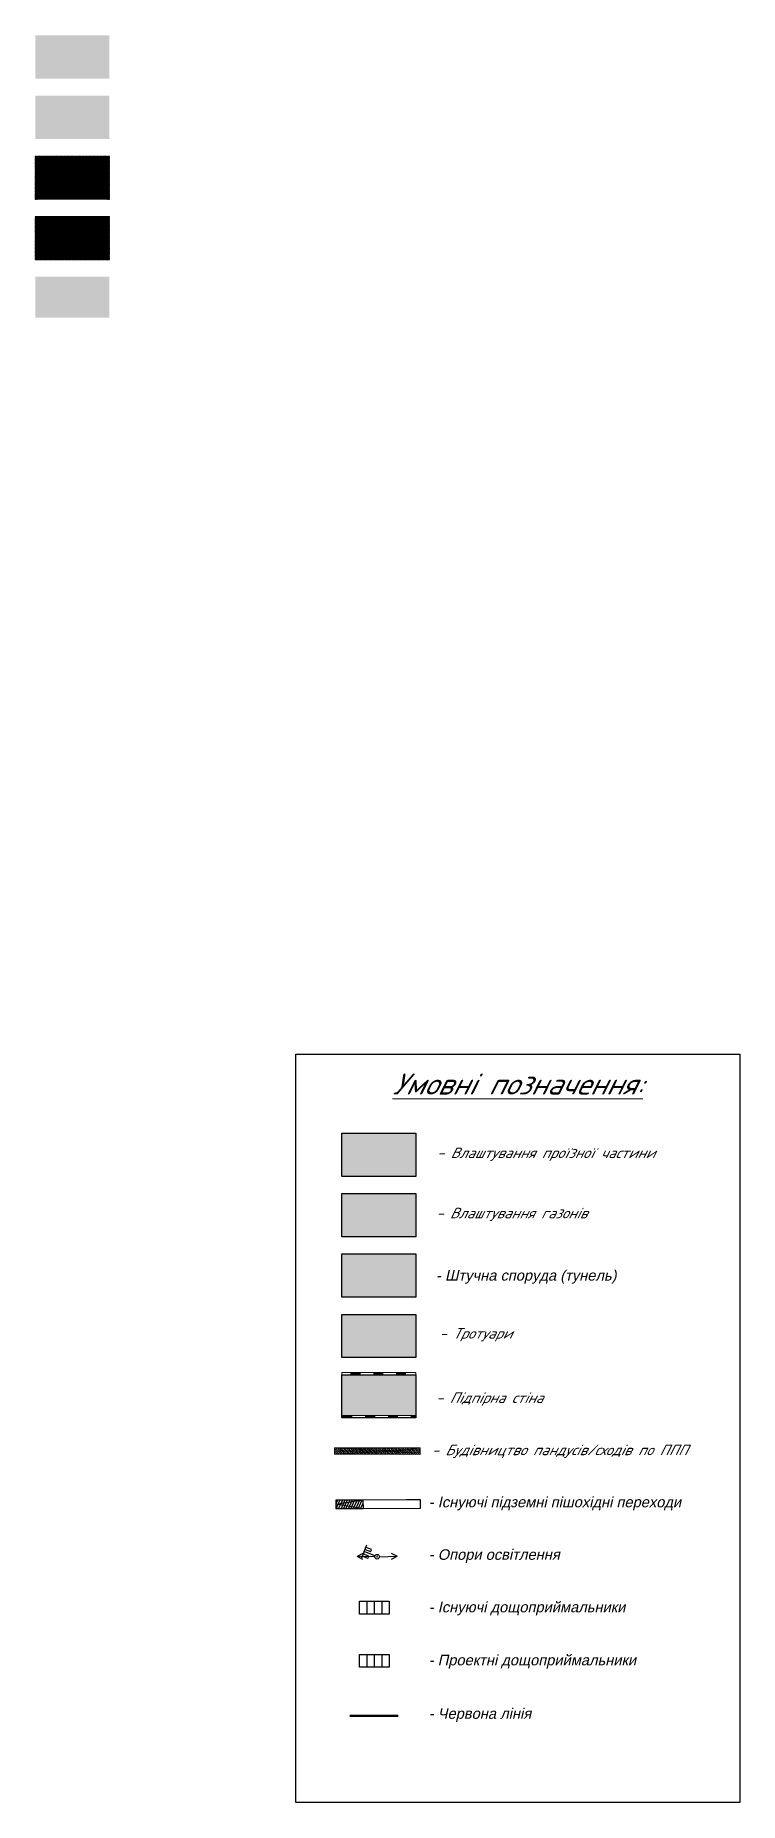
# Model space of a CAD drawing. Header units: metres. Extents: x 34785 to 38791, y 49888 to 55971.
# Drawn here: x 37099 to 37401, y 49888 to 50644 of the extents above; entities that cross this region are included whole.
import ezdxf

# ---------------------------------------------------------------- set-up
doc = ezdxf.new("R2010")
doc.units = ezdxf.units.M
doc.set_wipeout_variables(frame=1)
for name, color, linetype in [('____подпорна стена', 7, 'Continuous'), ('____пр.часть', 7, 'Continuous'), ('____Троутары', 7, 'Continuous'), ('____штучна споруда', 7, 'Continuous'), ('___bort', 7, 'Continuous'), ('___сущ. переходы', 7, 'Continuous'), ('___тротуары', 7, 'Continuous'), ('_Опори освітлення', 7, 'Continuous')]:
    doc.layers.add(name, color=color, linetype=linetype)
doc.layers.add('штрих', color=7, linetype='Continuous', lineweight=0, true_color=0x000000)
doc.styles.get("Standard").update_dxf_attribs({"font": 'arial.ttf'})
pattern_1 = [(45, (1687.71803, -1324.03824), (-0.1122532015, 0.1122532015), []), (135, (1687.71803, -1324.03824), (-0.1122532015, -0.1122532015), [])]

msp = doc.modelspace()

# ---------------------------------------------------------------- texts
at = {"layer": 'штрих', "color": 18, "true_color": 0x000000, "attachment_point": 7, "line_spacing_factor": 0.8}
for s, insert, char_height in [('{\\fISOCPEUR|b0|i1|c204|p34;\\Q13;\\W1;\\LУмовні позначення:}', (37251.896, 50190.972), 9), ('{\\fISOCPEUR|b0|i1|c204|p34;\\Q13;\\W1;- Влаштування проїзної частини}', (37270.764, 50162.571), 4.5), ('{\\fISOCPEUR|b0|i1|c204|p34;\\Q13;\\W1;- Влаштування газонів}', (37270.483, 50136.782), 4.5), ('{\\Q13;- Штучна споруда (тунель)}', (37270.537, 50109.971), 4.5), ('{\\fISOCPEUR|b0|i1|c204|p34;\\Q13;\\W1;- Тротуари}', (37271.816, 50085.286), 4.5), ('{\\fISOCPEUR|b0|i1|c204|p34;\\Q13;- Підпірна стіна }', (37270.351, 50057.768), 4.5), ('{\\fISOCPEUR|b0|i1|c204|p34;\\Q13; - Будівництво пандусів/сходів по ППП}', (37265.669, 50035.397), 4.5), ('{\\Q13; - Існуючі підземні пішохідні переходи}', (37265.669, 50012.958), 4.5), ('{\\Q13; - Опори освітлення}', (37265.669, 49990.479), 4.5), ('{\\Q13; - Існуючі дощоприймальники}', (37265.669, 49968.014), 4.5), ('{\\Q13; - Проектні дощоприймальники}', (37265.669, 49945.322), 4.5), ('{\\Q13; - Червона лінія}', (37265.669, 49922.443), 4.5)]:
    msp.add_mtext(s, dxfattribs=dict(at, insert=insert, char_height=char_height))

# ---------------------------------------------------------------- blocks, each defined once
blk = doc.blocks.new('AnonymousCell331')
at = {"layer": 'штрих', "color": 5, "linetype": 'Continuous', "lineweight": 13}
for p, q in [((-18.33, 1.38), (-18.34, -1.38)), ((18.38, 1.38), (-18.33, 1.38)), ((8.17, -0.01), (-18.33, 1.38)), ((8.17, -0.01), (18.38, 1.38)), ((8.18, 1.38), (8.17, -1.4)), ((18.33, -1.41), (18.38, 1.38)), ((-18.34, -1.38), (8.17, -0.01)), ((-18.34, -1.38), (18.33, -1.41)), ((18.33, -1.41), (8.17, -0.01))]:
    blk.add_line(p, q, dxfattribs=at)
at = {"layer": 'штрих', "color": 5, "linetype": 'Continuous', "lineweight": 0}
for p, q in [((-17.14, -1.38), (-18.34, 0.01)), ((-16.36, -1.38), (-18.33, 0.9)), ((-15.58, -1.39), (-17.96, 1.38)), ((-14.8, -1.39), (-17.18, 1.38)), ((-14.02, -1.39), (-16.4, 1.38)), ((-13.23, -1.39), (-15.62, 1.38)), ((-12.45, -1.39), (-14.84, 1.38)), ((-11.67, -1.39), (-14.06, 1.38)), ((-10.89, -1.39), (-13.28, 1.38)), ((-10.11, -1.39), (-12.51, 1.38)), ((-9.33, -1.39), (-11.73, 1.38)), ((-8.55, -1.39), (-10.95, 1.38)), ((-7.77, -1.39), (-10.17, 1.38)), ((-6.99, -1.39), (-9.39, 1.38)), ((-6.21, -1.39), (-8.61, 1.38)), ((-5.43, -1.39), (-7.83, 1.38)), ((-4.65, -1.39), (-7.05, 1.38)), ((-3.87, -1.39), (-6.27, 1.38)), ((-3.09, -1.4), (-5.49, 1.38)), ((-2.31, -1.4), (-4.71, 1.38)), ((-1.53, -1.4), (-3.93, 1.38)), ((-0.75, -1.4), (-3.15, 1.38)), ((0.03, -1.4), (-2.37, 1.38)), ((0.81, -1.4), (-1.59, 1.38)), ((1.59, -1.4), (-0.81, 1.38)), ((2.37, -1.4), (-0.03, 1.38)), ((3.15, -1.4), (0.75, 1.38)), ((3.93, -1.4), (1.53, 1.38)), ((4.72, -1.4), (2.31, 1.38)), ((5.5, -1.4), (3.09, 1.38)), ((6.28, -1.4), (3.87, 1.38)), ((7.06, -1.4), (4.65, 1.38)), ((7.84, -1.4), (5.43, 1.38)), ((8.62, -1.4), (6.21, 1.38)), ((9.4, -1.41), (6.99, 1.38)), ((10.18, -1.41), (7.77, 1.38)), ((10.96, -1.41), (8.55, 1.38)), ((11.74, -1.41), (9.33, 1.38)), ((12.52, -1.41), (10.11, 1.38)), ((13.3, -1.41), (10.89, 1.38)), ((14.08, -1.41), (11.67, 1.38)), ((14.86, -1.41), (12.45, 1.38)), ((15.64, -1.41), (13.23, 1.38)), ((16.42, -1.41), (14.01, 1.38)), ((17.2, -1.41), (14.79, 1.38)), ((17.98, -1.41), (15.57, 1.38)), ((18.34, -0.92), (16.35, 1.38)), ((18.35, -0.03), (17.13, 1.38)), ((18.37, 0.85), (17.91, 1.38)), ((-17.92, -1.38), (-18.34, -0.89))]:
    blk.add_line(p, q, dxfattribs=at)
blk = doc.blocks.new('освещение')
at = {"color": 250, "linetype": 'Continuous', "lineweight": 30}
for q in [(-0.75, 1.49), (0.75, 1.49)]:
    blk.add_line((0, 1.49), q, dxfattribs=at)
for points in [[(-0.86, 1.31), (-0.77, 1.99)], [(-0.26, 1.54), (-0.77, 1.99)], [(0.32, -1.53), (0.86, -1.96)], [(0.91, -1.27), (0.86, -1.96)]]:
    blk.add_lwpolyline(points, dxfattribs=at)
blk.add_wipeout([(0.26, -0.06), (0.27, -0.03), (0.27, 0), (0.27, 0.02), (0.26, 0.05), (0.26, 0.08), (0.25, 0.11), (0.23, 0.13), (0.22, 0.15), (0.2, 0.18), (0.18, 0.2), (0.16, 0.21), (0.14, 0.23), (0.11, 0.24), (0.09, 0.25), (0.06, 0.26), (0.03, 0.27), (0, 0.27), (-0.02, 0.27), (-0.05, 0.26), (-0.08, 0.26), (-0.11, 0.25), (-0.13, 0.23), (-0.15, 0.22), (-0.18, 0.2), (-0.2, 0.18), (-0.21, 0.16), (-0.23, 0.14), (-0.24, 0.11), (-0.25, 0.09), (-0.26, 0.06), (-0.27, 0.03), (-0.27, 0), (-0.27, -0.02), (-0.26, -0.05), (-0.26, -0.08), (-0.25, -0.11), (-0.23, -0.13), (-0.22, -0.15), (-0.2, -0.18), (-0.18, -0.2), (-0.16, -0.21), (-0.14, -0.23), (-0.11, -0.24), (-0.09, -0.25), (-0.06, -0.26), (-0.03, -0.27), (0, -0.27), (0.02, -0.27), (0.05, -0.26), (0.08, -0.26), (0.11, -0.25), (0.13, -0.23), (0.15, -0.22), (0.18, -0.2), (0.2, -0.18), (0.21, -0.16), (0.23, -0.14), (0.24, -0.11), (0.25, -0.09)], dxfattribs=at)
for p, q in [((-0.1, 0.23), (-0.77, 1.99)), ((-0.53, 1.49), (-0.53, 0.9)), ((-0.25, 1.49), (-0.25, 0.9)), ((0, 0.25), (0, 1.49)), ((0.25, 1.49), (0.25, 0.88)), ((0.51, 1.49), (0.51, 0.89)), ((0.09, -0.24), (0.86, -1.96))]:
    blk.add_line(p, q, dxfattribs=at)
at = {"color": 250, "linetype": 'Continuous', "lineweight": 30, "const_width": 0.15}
blk.add_lwpolyline([(-0.03, 0, 1), (0.03, 0, 1)], format="xyb", close=True, dxfattribs=at)
at = {"color": 250, "linetype": 'Continuous', "lineweight": 30}
blk.add_circle((0, 0), 0.25, dxfattribs=at)
for centre, radius, start, end in [((-0.39, 1.03, 0.1), 0.19, 221.6416, 318.3584), ((0.38, 1.01, 0.1), 0.182, 224.3238, 319.5615)]:
    blk.add_arc(centre, radius, start, end, dxfattribs=at)

# ---------------------------------------------------------------- hatches: boundary and pattern name
at = {"layer": '____подпорна стена', "lineweight": 30, "true_color": 0xf8991e, "transparency": 33554585}
h = msp.add_hatch(color=30, dxfattribs=at)
h.dxf.hatch_style = 1
h.paths.add_polyline_path([(37130.565, 50540.952), (37098.841, 50540.952), (37098.841, 50523.422), (37130.565, 50523.422)])
h = msp.add_hatch(color=30, dxfattribs=at)
h.dxf.hatch_style = 1
h.paths.add_polyline_path([(37261.882, 50071.065), (37230.158, 50071.065), (37230.158, 50053.534), (37261.882, 50053.534)])
h = msp.add_hatch(color=30, dxfattribs=at)
h.dxf.hatch_style = 1
h.paths.add_polyline_path([(37261.882, 50071.065), (37230.158, 50071.065), (37230.158, 50053.534), (37261.882, 50053.534)])
at = {"layer": '____пр.часть', "lineweight": 30, "true_color": 0x939598, "transparency": 33554585}
h = msp.add_hatch(color=252, dxfattribs=at)
h.dxf.hatch_style = 1
h.paths.add_polyline_path([(37098.841, 50644.299), (37098.841, 50625.792), (37130.565, 50625.792), (37130.565, 50644.299)])
h = msp.add_hatch(color=252, dxfattribs=at)
h.dxf.hatch_style = 1
h.paths.add_polyline_path([(37230.158, 50174.412), (37230.158, 50155.905), (37261.882, 50155.905), (37261.882, 50174.412)])
at = {"layer": '____Троутары', "transparency": 33554559}
h = msp.add_hatch(dxfattribs=at)
h.set_pattern_fill('ANSI37', color=1, scale=0.05)
h.set_pattern_definition(pattern_1)
h.paths.add_polyline_path([(37130.565, 50548.282), (37130.565, 50566.789), (37098.841, 50566.789), (37098.841, 50548.282)])
at = {"layer": '____Троутары', "transparency": 33554585}
h = msp.add_hatch(color=1, dxfattribs=at)
h.dxf.hatch_style = 1
h.paths.add_polyline_path([(37230.158, 50078.394), (37261.882, 50078.394), (37261.882, 50096.902), (37230.158, 50096.902)])
h = msp.add_hatch(color=1, dxfattribs=at)
h.dxf.hatch_style = 1
h.paths.add_polyline_path([(37261.882, 50078.394), (37261.882, 50096.902), (37230.158, 50096.902), (37230.158, 50078.394)])
at = {"layer": '____штучна споруда', "lineweight": 30, "transparency": 33554687}
h = msp.add_hatch(dxfattribs=at)
h.set_pattern_fill('ANSI37', color=173, scale=0.05)
h.set_pattern_definition(pattern_1)
h.paths.add_polyline_path([(37098.841, 50592.626), (37098.841, 50574.119), (37130.565, 50574.119), (37130.565, 50592.626)])
at = {"layer": '____штучна споруда', "lineweight": 30, "true_color": 0x93278f, "transparency": 33554585}
h = msp.add_hatch(color=217, dxfattribs=at)
h.dxf.hatch_style = 1
h.paths.add_polyline_path([(37230.158, 50122.738), (37230.158, 50104.231), (37261.882, 50104.231), (37261.882, 50122.738)])
at = {"layer": '___bort', "transparency": 33554585}
h = msp.add_hatch(color=102, dxfattribs=at)
h.dxf.hatch_style = 1
h.paths.add_polyline_path([(37130.565, 50599.955), (37130.565, 50618.463), (37098.841, 50618.463), (37098.841, 50599.955)])
h = msp.add_hatch(color=102, dxfattribs=at)
h.dxf.hatch_style = 1
h.paths.add_polyline_path([(37261.882, 50130.068), (37261.882, 50148.575), (37230.158, 50148.575), (37230.158, 50130.068)])
h = msp.add_hatch(color=102, dxfattribs=at)
h.dxf.hatch_style = 1
h.paths.add_polyline_path([(37261.882, 50130.068), (37261.882, 50148.575), (37230.158, 50148.575), (37230.158, 50130.068)])
at = {"layer": '___сущ. переходы'}
h = msp.add_hatch(dxfattribs=at)
h.set_pattern_fill('ANSI31', color=33, scale=0.3, angle=200.467196)
h.set_pattern_definition([(245.4671964, (97998.4075, 35289.58445), (0.866511821, -0.395491483), [])])
h.paths.add_polyline_path([(37227.696, 50013.687), (37227.678, 50017.533), (37239.155, 50017.491), (37239.271, 50013.635)])
at = {"layer": 'штрих', "linetype": 'Continuous', "true_color": 0x000000}
for points in [[(37234.064, 50072.041), (37237.971, 50072.041), (37237.971, 50071.065), (37234.064, 50071.065)], [(37243.83, 50072.041), (37247.736, 50072.041), (37247.736, 50071.065), (37243.83, 50071.065)], [(37253.596, 50072.041), (37257.502, 50072.041), (37257.502, 50071.065), (37253.596, 50071.065)], [(37234.517, 50052.558), (37230.611, 50052.558), (37230.611, 50053.534), (37234.517, 50053.534)], [(37244.282, 50052.558), (37240.376, 50052.558), (37240.376, 50053.534), (37244.282, 50053.534)], [(37254.048, 50052.558), (37250.142, 50052.558), (37250.142, 50053.534), (37254.048, 50053.534)], [(37261.882, 50052.558), (37261.882, 50053.534), (37259.907, 50053.534), (37259.907, 50052.558)]]:
    msp.add_hatch(color=18, dxfattribs=at).paths.add_polyline_path(points)

# ---------------------------------------------------------------- linework, layer by layer
at = {"layer": '____Троутары', "color": 7}
for points in [[(37210.478, 50208.279), (37400.633, 50208.279), (37400.633, 49887.906), (37210.478, 49887.906)], [(37230.158, 50174.412), (37261.882, 50174.412), (37261.882, 50155.905), (37230.158, 50155.905)], [(37230.158, 50148.575), (37261.882, 50148.575), (37261.882, 50130.068), (37230.158, 50130.068)], [(37230.158, 50122.738), (37261.882, 50122.738), (37261.882, 50104.231), (37230.158, 50104.231)], [(37230.158, 50096.902), (37261.882, 50096.902), (37261.882, 50078.394), (37230.158, 50078.394)], [(37230.158, 50071.065), (37261.882, 50071.065), (37261.882, 50052.558), (37230.158, 50052.558)]]:
    msp.add_lwpolyline(points, close=True, dxfattribs=at)
at = {"layer": '___сущ. переходы', "color": 33, "lineweight": 30, "flags": 128}
msp.add_lwpolyline([(37227.696, 50013.687), (37227.678, 50017.533), (37239.155, 50017.491), (37239.271, 50013.635)], close=True, dxfattribs=at)
at = {"layer": '___сущ. переходы', "color": 33, "flags": 128}
msp.add_lwpolyline([(37239.271, 50013.635), (37227.687, 50015.61), (37239.155, 50017.491)], dxfattribs=at)
at = {"layer": '___тротуары', "color": 33, "lineweight": 30, "flags": 128}
for points in [[(37239.155, 50017.491), (37257.825, 50017.65), (37263.683, 50017.719)], [(37263.683, 50017.719), (37263.729, 50013.85), (37239.271, 50013.635)]]:
    msp.add_lwpolyline(points, dxfattribs=at)
at = {"layer": '___тротуары', "color": 250, "lineweight": 30}
msp.add_lwpolyline([(37237.753, 49974.121), (37250.408, 49974.121), (37250.408, 49968.646), (37237.753, 49968.646)], close=True, dxfattribs=at)
at = {"layer": '___тротуары', "color": 250, "lineweight": 30, "flags": 128}
for points in [[(37240.917, 49974.121), (37240.917, 49968.646)], [(37244.081, 49974.121), (37244.081, 49968.646)], [(37247.244, 49974.121), (37247.244, 49968.646)]]:
    msp.add_lwpolyline(points, dxfattribs=at)
at = {"layer": '___тротуары', "color": 5, "lineweight": 30}
msp.add_lwpolyline([(37237.753, 49951.312), (37250.408, 49951.312), (37250.408, 49945.837), (37237.753, 49945.837)], close=True, dxfattribs=at)
at = {"layer": '___тротуары', "color": 5, "lineweight": 30, "flags": 128}
for points in [[(37240.917, 49951.312), (37240.917, 49945.837)], [(37244.081, 49951.312), (37244.081, 49945.837)], [(37247.244, 49951.312), (37247.244, 49945.837)]]:
    msp.add_lwpolyline(points, dxfattribs=at)
at = {"layer": '___тротуары', "color": 246, "lineweight": 50, "true_color": 0x670f29, "flags": 128}
msp.add_lwpolyline([(37254.334, 49925.026), (37233.651, 49925.026)], dxfattribs=at)
at = {"layer": 'штрих', "color": 5, "lineweight": 0}
for p, q in [((37230.158, 50052.558), (37230.158, 50072.041)), ((37261.882, 50072.041), (37261.882, 50052.558))]:
    msp.add_line(p, q, dxfattribs=at)
at = {"layer": 'штрих', "color": 18, "linetype": 'Continuous', "lineweight": 0, "true_color": 0x000000}
for p, q in [((37230.158, 50072.041), (37261.882, 50072.041)), ((37230.158, 50071.065), (37261.882, 50071.065)), ((37261.882, 50053.534), (37230.158, 50053.534)), ((37261.882, 50052.558), (37230.158, 50052.558))]:
    msp.add_line(p, q, dxfattribs=at)
at = {"layer": 'штрих', "color": 18, "linetype": 'Continuous', "lineweight": 0, "true_color": 0x000000, "flags": 128}
for points in [[(37234.064, 50072.041), (37237.971, 50072.041), (37237.971, 50071.065), (37234.064, 50071.065), (37234.064, 50072.041)], [(37243.83, 50072.041), (37247.736, 50072.041), (37247.736, 50071.065), (37243.83, 50071.065), (37243.83, 50072.041)], [(37253.596, 50072.041), (37257.502, 50072.041), (37257.502, 50071.065), (37253.596, 50071.065), (37253.596, 50072.041)], [(37234.517, 50052.558), (37230.611, 50052.558), (37230.611, 50053.534), (37234.517, 50053.534), (37234.517, 50052.558)], [(37244.282, 50052.558), (37240.376, 50052.558), (37240.376, 50053.534), (37244.282, 50053.534), (37244.282, 50052.558)], [(37254.048, 50052.558), (37250.142, 50052.558), (37250.142, 50053.534), (37254.048, 50053.534), (37254.048, 50052.558)], [(37261.882, 50052.558), (37259.907, 50052.558), (37259.907, 50053.534), (37261.882, 50053.534)]]:
    msp.add_lwpolyline(points, dxfattribs=at)

# ---------------------------------------------------------------- block references
at = {"color": 5, "linetype": 'Continuous', "lineweight": 0}
msp.add_blockref('AnonymousCell331', (37245.424, 50038.393), dxfattribs=at)

msp.set_redraw_order([(e.dxf.handle, doc.entitydb.next_handle()) for e in msp.query("TEXT MTEXT ATTDEF DIMENSION ARC_DIMENSION")])  # texts and dimensions are drawn at this point

# ---------------------------------------------------------------- next in the draw order: block references
at = {"layer": '_Опори освітлення', "xscale": 4, "yscale": 4, "zscale": 4, "rotation": 68.21527112978595}
msp.add_blockref('освещение', (37245.285, 49993.185), dxfattribs=at)

doc.saveas('drawing.dxf')
